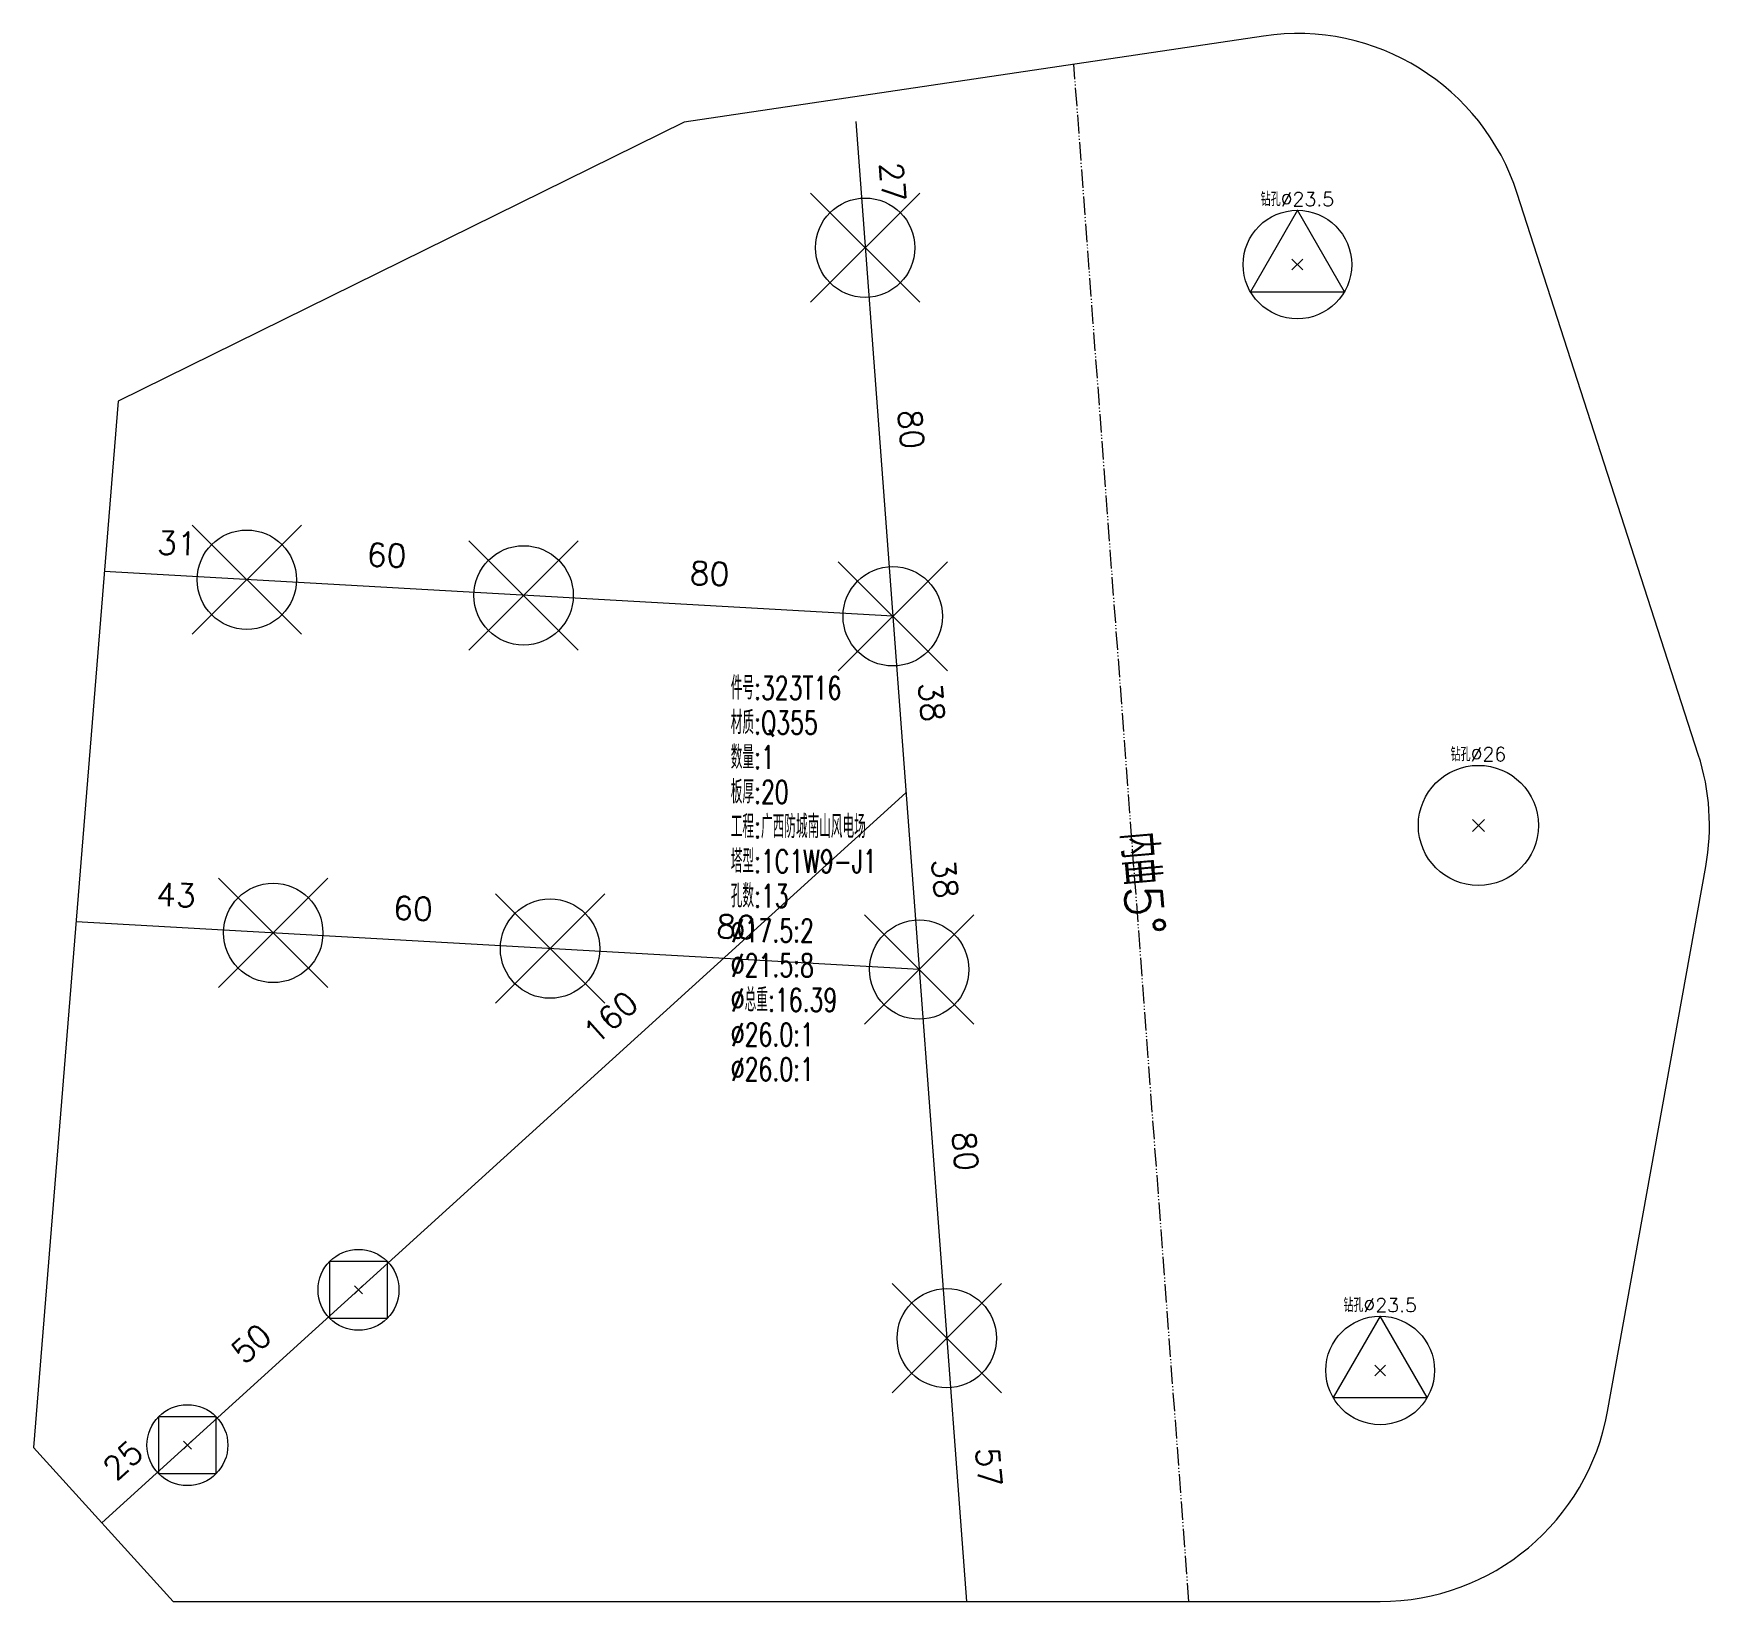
# Model space of a CAD drawing. Extents: x -105 to 10956, y -4548 to 9487.
# Drawn here: x 9044.8 to 9407.5, y 3553.7 to 3893 of the extents above; entities that cross this region are included whole.
import ezdxf
from ezdxf.enums import TextEntityAlignment as Align

# ---------------------------------------------------------------- set-up
doc = ezdxf.new("R2010")
doc.units = 0
doc.header["$MEASUREMENT"] = 0
doc.linetypes.add('制弯线', pattern=[5.9, 4, -0.5, 0.2, -0.5, 0.2, -0.5])
doc.layers.add('1', color=7, linetype='CONTINUOUS', lineweight=25)
doc.layers.add('2', color=7, linetype='CONTINUOUS', lineweight=25)
doc.styles.get("Standard").update_dxf_attribs({"font": 'simplex.shx', "width": 0.7, "height": 3, "bigfont": 'gbhzfs.shx'})

msp = doc.modelspace()

# ---------------------------------------------------------------- texts
at = {"layer": '1', "color": 7, "linetype": 'Continuous', "lineweight": 13}
for s, p in [('钻孔%%c23.5', (9318.30081, 3854.74955)), ('钻孔%%c26', (9357.46805, 3734.61988)), ('钻孔%%c23.5', (9336.21093, 3615.41877))]:
    msp.add_text(s, height=3, dxfattribs=at).set_placement(p, align=Align.BOTTOM_CENTER)
at = {"layer": '2', "color": 7, "linetype": 'Continuous', "lineweight": 13}
for s, rotation, p in [('27', 275, (9226.73875, 3860.51036)), ('80', 275, (9230.74434, 3806.98417)), ('31', 358, (9075.71448, 3778.67286)), ('60', 358, (9121.08433, 3776.09852)), ('80', 358, (9190.97191, 3772.13303)), ('38', 275, (9235.1596, 3747.98366)), ('38', 275, (9238.02001, 3709.76023)), ('43', 358, (9075.51407, 3702.56198)), ('60', 358, (9126.80517, 3699.65167)), ('80', 358, (9196.69275, 3695.68616)), ('160', 42, (9172.34768, 3677.09916)), ('80', 275, (9242.43522, 3650.76039)), ('50', 42, (9094.60294, 3606.52623)), ('25', 42, (9066.83704, 3581.32167)), ('57', 275, (9247.55224, 3582.38228))]:
    msp.add_text(s, height=5, rotation=rotation, dxfattribs=at).set_placement(p, align=Align.BOTTOM_CENTER)
msp.add_text('内曲5%%d', height=8, rotation=275, dxfattribs=at).set_placement((9277.39276, 3719.63673), align=Align.BOTTOM_LEFT)
at = {"layer": '2', "color": 7, "linetype": 'Continuous', "lineweight": 13, "insert": (9195.68674, 3753.86813), "char_height": 5, "width": 500, "attachment_point": 1, "line_spacing_factor": 0.9}
msp.add_mtext('件号:323T16\\P材质:Q355\\P数量:1\\P板厚:20\\P工程:广西防城南山风电场\\P塔型:1C1W9-J1\\P孔数:13\\P%%C17.5:2\\P%%C21.5:8\\P%%C总重:16.39\\P%%C26.0:1\\P%%C26.0:1', dxfattribs=at)

# ---------------------------------------------------------------- linework, layer by layer
at = {"layer": '1', "color": 7, "linetype": 'Continuous', "lineweight": 18}
for p, q in [((9310.93991, 3892.45475), (9185.63209, 3873.80396)), ((9185.63209, 3873.80396), (9063.10678, 3813.44292)), ((9405.05205, 3736.97445), (9365.88481, 3858.35413)), ((9063.10678, 3813.44292), (9044.81212, 3586.98852)), ((9385.41822, 3594.80064), (9406.67533, 3712.75176)), ((9044.81212, 3586.98852), (9075.05622, 3553.66876)), ((9075.05622, 3553.66876), (9336.21094, 3553.66876))]:
    msp.add_line(p, q, dxfattribs=at)
at = {"layer": '1', "color": 7, "linetype": 'Continuous', "lineweight": 13}
for p, q in [((9212.94268, 3834.82376), (9236.59268, 3858.47376)), ((9236.59268, 3834.82376), (9212.94268, 3858.47376)), ((9318.30081, 3854.74955), (9308.12531, 3837.12455)), ((9328.47631, 3837.12455), (9318.30081, 3854.74955)), ((9317.12581, 3841.82455), (9319.47581, 3844.17455)), ((9319.47581, 3841.82455), (9317.12581, 3844.17455)), ((9308.12531, 3837.12455), (9328.47631, 3837.12455)), ((9079.13756, 3762.97784), (9102.78756, 3786.62784)), ((9102.78756, 3762.97784), (9079.13756, 3786.62784)), ((9139.0412, 3759.57884), (9162.6912, 3783.22884)), ((9162.6912, 3759.57884), (9139.0412, 3783.22884)), ((9218.91273, 3755.04683), (9242.56273, 3778.69683)), ((9242.56273, 3755.04683), (9218.91273, 3778.69683)), ((9356.16805, 3720.31988), (9358.76805, 3722.91988)), ((9358.76805, 3720.31988), (9356.16805, 3722.91988)), ((9084.8584, 3686.53099), (9108.5084, 3710.18099)), ((9108.5084, 3686.53099), (9084.8584, 3710.18099)), ((9144.76204, 3683.13199), (9168.41204, 3706.78199)), ((9168.41204, 3683.13199), (9144.76204, 3706.78199)), ((9224.63356, 3678.59998), (9248.28356, 3702.24998)), ((9248.28356, 3678.59998), (9224.63356, 3702.24998)), ((9108.94369, 3614.92173), (9108.94369, 3627.29423)), ((9108.94369, 3627.29423), (9121.31619, 3627.29423)), ((9121.31619, 3627.29423), (9121.31619, 3614.92173)), ((9114.25494, 3620.23298), (9116.00494, 3621.98298)), ((9116.00494, 3620.23298), (9114.25494, 3621.98298)), ((9230.6036, 3598.82305), (9254.2536, 3622.47305)), ((9254.2536, 3598.82305), (9230.6036, 3622.47305)), ((9121.31619, 3614.92173), (9108.94369, 3614.92173)), ((9336.21093, 3615.41877), (9326.03543, 3597.79377)), ((9346.38643, 3597.79377), (9336.21093, 3615.41877)), ((9335.03593, 3602.49377), (9337.38593, 3604.84377)), ((9337.38593, 3602.49377), (9335.03593, 3604.84377)), ((9326.03543, 3597.79377), (9346.38643, 3597.79377)), ((9071.92247, 3581.31564), (9071.92247, 3593.68814)), ((9071.92247, 3593.68814), (9084.29497, 3593.68814)), ((9084.29497, 3593.68814), (9084.29497, 3581.31564)), ((9077.23372, 3586.62689), (9078.98372, 3588.37689)), ((9078.98372, 3586.62689), (9077.23372, 3588.37689)), ((9084.29497, 3581.31564), (9071.92247, 3581.31564))]:
    msp.add_line(p, q, dxfattribs=at)
for centre, radius in [((9224.76768, 3846.64876), 10.75), ((9318.30081, 3842.99955), 11.75), ((9090.96256, 3774.80284), 10.75), ((9150.8662, 3771.40384), 10.75), ((9230.73773, 3766.87183), 10.75), ((9357.46805, 3721.61988), 13), ((9096.6834, 3698.35599), 10.75), ((9156.58704, 3694.95699), 10.75), ((9236.45856, 3690.42498), 10.75), ((9115.12994, 3621.10798), 8.75), ((9242.4286, 3610.64805), 10.75), ((9336.21093, 3603.66877), 11.75), ((9078.10872, 3587.50189), 8.75)]:
    msp.add_circle(centre, radius, dxfattribs=at)
at = {"layer": '1', "color": 7, "linetype": 'Continuous', "lineweight": 18}
for centre, start, end in [((9318.30081, 3842.99954), 17.8840448, 98.4657381), ((9357.46805, 3721.61988), 349.7838382, 17.8840405), ((9336.21094, 3603.66876), 270, 349.7838359)]:
    msp.add_arc(centre, 50, start, end, dxfattribs=at)
at = {"layer": '2', "color": 190, "linetype": '制弯线', "lineweight": 13}
msp.add_line((9294.82682, 3553.66876), (9269.93082, 3886.35097), dxfattribs=at)
at = {"layer": '2', "color": 9, "linetype": 'Continuous', "lineweight": 13}
for p, q in [((9222.72655, 3873.92421), (9246.6926, 3553.66876)), ((9230.73772, 3766.87185), (9060.1265, 3776.55252)), ((9233.59819, 3728.64774), (9059.59813, 3570.69885)), ((9236.45856, 3690.42497), (9054.00485, 3700.77761))]:
    msp.add_line(p, q, dxfattribs=at)

msp.set_redraw_order([(e.dxf.handle, doc.entitydb.next_handle()) for e in msp.query("TEXT MTEXT ATTDEF DIMENSION ARC_DIMENSION")])  # texts and dimensions are drawn at this point

doc.saveas('drawing.dxf')
